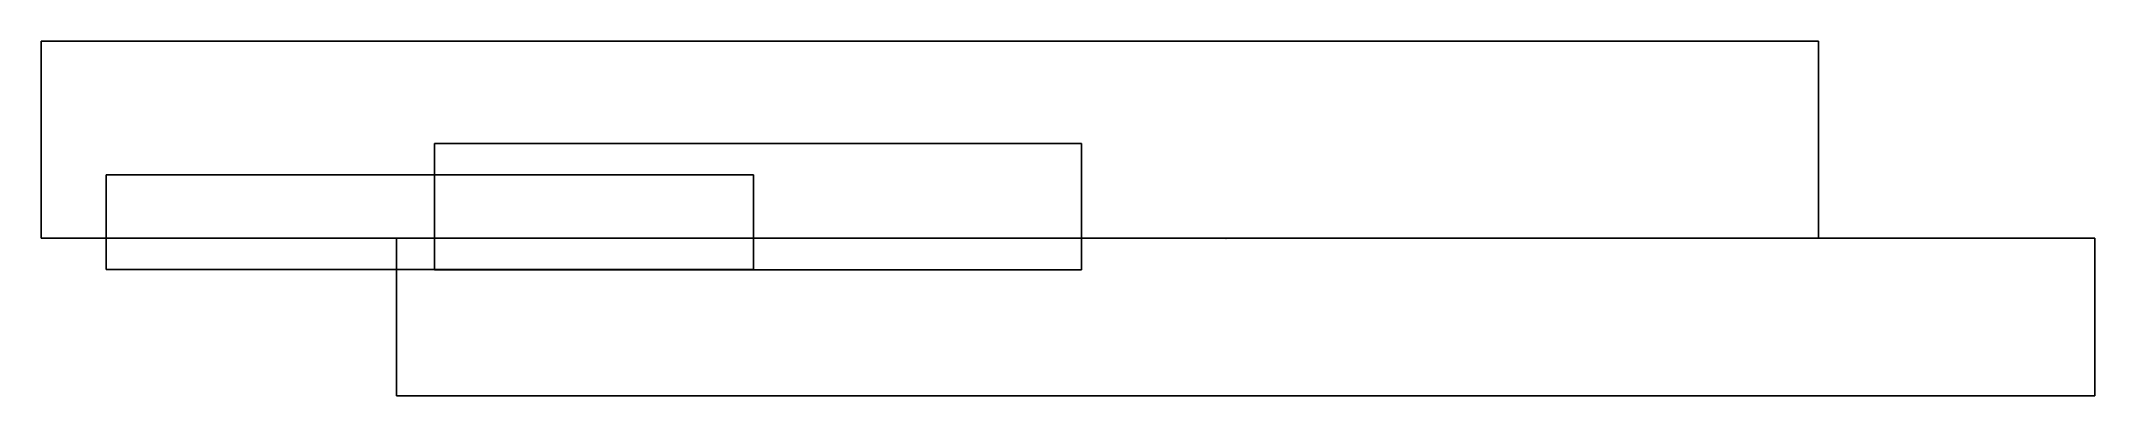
# Model space of a CAD drawing. Header units: centimetres. Extents: x -1.5 to 1.1, y -0.2 to 0.25.
import ezdxf

# ---------------------------------------------------------------- set-up
doc = ezdxf.new("R2010")
doc.units = ezdxf.units.CM
doc.header["$MEASUREMENT"] = 0
for name, color, linetype in [('Pixel.Cookie.Board.All.Holes v1_Sketch1', 7, 'Continuous'), ('Pixel.Cookie.Board.All.Holes v1_Sketch2', 7, 'Continuous'), ('Pixel.Cookie.Board.All.Holes v1_Sketch3', 7, 'Continuous'), ('Pixel.Cookie.Board.All.Holes v1_Sketch4', 7, 'Continuous')]:
    doc.layers.add(name, color=color, linetype=linetype)

msp = doc.modelspace()

# ---------------------------------------------------------------- linework, layer by layer
at = {"layer": 'Pixel.Cookie.Board.All.Holes v1_Sketch1'}
for p, q in [((-1.0021, 0.1199, 1.972), (-1.0021, -0.0401, 1.972)), ((-0.1827, 0.1199, 1.972), (-1.0021, 0.1199, 1.972)), ((-0.1827, -0.0401, 1.972), (-0.1827, 0.1199, 1.972)), ((-1.05, -0.2, 1.972), (-1.05, 0, 1.972)), ((-1.05, 0, 1.972), (1.1, 0, 1.972)), ((1.1, 0, 1.972), (1.1, -0.2, 1.972)), ((-1.0021, -0.0401, 1.972), (-0.1827, -0.0401, 1.972)), ((1.1, -0.2, 1.972), (-1.05, -0.2, 1.972))]:
    msp.add_line(p, q, dxfattribs=at)
msp.add_point((0, 0, 1.972), dxfattribs=at)
at = {"layer": 'Pixel.Cookie.Board.All.Holes v1_Sketch2'}
for p, q in [((-1.5, 0, 1.0624), (-1.5, 0.25, 1.0624)), ((-1.5, 0.25, 1.0624), (0.75, 0.25, 1.0624)), ((0.75, 0.25, 1.0624), (0.75, 0, 1.0624)), ((-1.4175, 0.0803, 1.0624), (-1.4175, -0.0396, 1.0624)), ((-0.5981, 0.0803, 1.0624), (-1.4175, 0.0803, 1.0624)), ((-0.5981, -0.0396, 1.0624), (-0.5981, 0.0803, 1.0624)), ((0.75, 0, 1.0624), (-1.5, 0, 1.0624)), ((-1.4175, -0.0396, 1.0624), (-0.5981, -0.0396, 1.0624))]:
    msp.add_line(p, q, dxfattribs=at)
msp.add_point((0, 0, 1.0624), dxfattribs=at)
at = {"layer": 'Pixel.Cookie.Board.All.Holes v1_Sketch3'}
for p, q in [((-1.4175, 0, 1.0624), (-0.5981, 0, 1.0624)), ((-1.4175, 0, -0.2627), (-1.4175, 0, 1.0624)), ((-0.8178, 0, 0.6464), (-0.8198, 0, 0.6323)), ((-0.8198, 0, 0.1323), (-0.8178, 0, 0.1182)), ((-0.8198, 0, 0.6323), (-0.8198, 0, 0.1323)), ((-0.8119, 0, 0.6593), (-0.8178, 0, 0.6464)), ((-0.8178, 0, 0.1182), (-0.8119, 0, 0.1053)), ((-0.8119, 0, 0.1053), (-0.8026, 0, 0.0945)), ((-0.8026, 0, 0.6701), (-0.8119, 0, 0.6593)), ((-0.7906, 0, 0.6778), (-0.8026, 0, 0.6701)), ((-0.8026, 0, 0.0945), (-0.7906, 0, 0.0868)), ((-0.7906, 0, 0.0868), (-0.7769, 0, 0.0828)), ((-0.7769, 0, 0.6818), (-0.7906, 0, 0.6778)), ((-0.7769, 0, 0.0828), (-0.7627, 0, 0.0828)), ((-0.7627, 0, 0.6818), (-0.7769, 0, 0.6818)), ((-0.749, 0, 0.6778), (-0.7627, 0, 0.6818)), ((-0.7627, 0, 0.0828), (-0.749, 0, 0.0868)), ((-0.749, 0, 0.0868), (-0.7371, 0, 0.0945)), ((-0.7371, 0, 0.6701), (-0.749, 0, 0.6778)), ((-0.7371, 0, 0.0945), (-0.7277, 0, 0.1053)), ((-0.7277, 0, 0.6593), (-0.7371, 0, 0.6701)), ((-0.7277, 0, 0.1053), (-0.7218, 0, 0.1182)), ((-0.7218, 0, 0.6464), (-0.7277, 0, 0.6593)), ((-0.7218, 0, 0.1182), (-0.7198, 0, 0.1323)), ((-0.7198, 0, 0.6323), (-0.7218, 0, 0.6464)), ((-0.7198, 0, 0.1323), (-0.7198, 0, 0.6323)), ((-0.6948, 0, 0.5122), (-0.6928, 0, 0.4981)), ((-0.6928, 0, 0.5263), (-0.6948, 0, 0.5122)), ((-0.6928, 0, 0.2665), (-0.6948, 0, 0.2524)), ((-0.6948, 0, 0.2524), (-0.6928, 0, 0.2383)), ((-0.6869, 0, 0.5392), (-0.6928, 0, 0.5263)), ((-0.6928, 0, 0.4981), (-0.6869, 0, 0.4852)), ((-0.6869, 0, 0.2794), (-0.6928, 0, 0.2665)), ((-0.6928, 0, 0.2383), (-0.6869, 0, 0.2254)), ((-0.6776, 0, 0.55), (-0.6869, 0, 0.5392)), ((-0.6869, 0, 0.4852), (-0.6776, 0, 0.4744)), ((-0.6869, 0, 0.2254), (-0.6776, 0, 0.2146)), ((-0.6776, 0, 0.2902), (-0.6869, 0, 0.2794)), ((-0.6656, 0, 0.5577), (-0.6776, 0, 0.55)), ((-0.6776, 0, 0.4744), (-0.6656, 0, 0.4667)), ((-0.6776, 0, 0.2146), (-0.6656, 0, 0.2069)), ((-0.6656, 0, 0.2979), (-0.6776, 0, 0.2902)), ((-0.6519, 0, 0.5617), (-0.6656, 0, 0.5577)), ((-0.6656, 0, 0.4667), (-0.6519, 0, 0.4627)), ((-0.6656, 0, 0.2069), (-0.6519, 0, 0.2029)), ((-0.6519, 0, 0.3019), (-0.6656, 0, 0.2979)), ((-0.6377, 0, 0.5617), (-0.6519, 0, 0.5617)), ((-0.6519, 0, 0.4627), (-0.6377, 0, 0.4627)), ((-0.6377, 0, 0.3019), (-0.6519, 0, 0.3019)), ((-0.6519, 0, 0.2029), (-0.6377, 0, 0.2029)), ((-0.624, 0, 0.5577), (-0.6377, 0, 0.5617)), ((-0.6377, 0, 0.4627), (-0.624, 0, 0.4667)), ((-0.6377, 0, 0.2029), (-0.624, 0, 0.2069)), ((-0.624, 0, 0.2979), (-0.6377, 0, 0.3019)), ((-0.6121, 0, 0.55), (-0.624, 0, 0.5577)), ((-0.624, 0, 0.4667), (-0.6121, 0, 0.4744)), ((-0.624, 0, 0.2069), (-0.6121, 0, 0.2146)), ((-0.6121, 0, 0.2902), (-0.624, 0, 0.2979)), ((-0.6198, 0, 0.6421), (-0.6178, 0, 0.628)), ((-0.6178, 0, 0.6562), (-0.6198, 0, 0.6421)), ((-0.6178, 0, 0.3964), (-0.6198, 0, 0.3823)), ((-0.6198, 0, 0.3823), (-0.6178, 0, 0.3682)), ((-0.6178, 0, 0.1366), (-0.6198, 0, 0.1225)), ((-0.6198, 0, 0.1225), (-0.6178, 0, 0.1084)), ((-0.6119, 0, 0.6691), (-0.6178, 0, 0.6562)), ((-0.6178, 0, 0.628), (-0.6119, 0, 0.6151)), ((-0.6119, 0, 0.4093), (-0.6178, 0, 0.3964)), ((-0.6178, 0, 0.3682), (-0.6119, 0, 0.3553)), ((-0.6178, 0, 0.1084), (-0.6119, 0, 0.0955)), ((-0.6119, 0, 0.1495), (-0.6178, 0, 0.1366)), ((-0.6121, 0, 0.4744), (-0.6027, 0, 0.4852)), ((-0.6027, 0, 0.5392), (-0.6121, 0, 0.55)), ((-0.6121, 0, 0.2146), (-0.6027, 0, 0.2254)), ((-0.6027, 0, 0.2794), (-0.6121, 0, 0.2902)), ((-0.6119, 0, 0.6151), (-0.6026, 0, 0.6043)), ((-0.6026, 0, 0.6799), (-0.6119, 0, 0.6691)), ((-0.6026, 0, 0.4201), (-0.6119, 0, 0.4093)), ((-0.6119, 0, 0.3553), (-0.6026, 0, 0.3445)), ((-0.6026, 0, 0.1603), (-0.6119, 0, 0.1495)), ((-0.6119, 0, 0.0955), (-0.6026, 0, 0.0847)), ((-0.5968, 0, 0.5263), (-0.6027, 0, 0.5392)), ((-0.6027, 0, 0.4852), (-0.5968, 0, 0.4981)), ((-0.5968, 0, 0.2665), (-0.6027, 0, 0.2794)), ((-0.6027, 0, 0.2254), (-0.5968, 0, 0.2383)), ((-0.5906, 0, 0.6876), (-0.6026, 0, 0.6799)), ((-0.6026, 0, 0.6043), (-0.5906, 0, 0.5966)), ((-0.6026, 0, 0.3445), (-0.5906, 0, 0.3368)), ((-0.5906, 0, 0.4278), (-0.6026, 0, 0.4201)), ((-0.6026, 0, 0.0847), (-0.5906, 0, 0.077)), ((-0.5906, 0, 0.168), (-0.6026, 0, 0.1603)), ((-0.5981, 0, 1.0624), (-0.5961, 0, 1.0359)), ((-0.5948, 0, 0.5122), (-0.5968, 0, 0.5263)), ((-0.5968, 0, 0.4981), (-0.5948, 0, 0.5122)), ((-0.5948, 0, 0.2524), (-0.5968, 0, 0.2665)), ((-0.5968, 0, 0.2383), (-0.5948, 0, 0.2524)), ((-0.5961, 0, 1.0359), (-0.5902, 0, 1.01)), ((-0.5906, 0, 0.5966), (-0.5769, 0, 0.5926)), ((-0.5769, 0, 0.6916), (-0.5906, 0, 0.6876)), ((-0.5769, 0, 0.4318), (-0.5906, 0, 0.4278)), ((-0.5906, 0, 0.3368), (-0.5769, 0, 0.3328)), ((-0.5769, 0, 0.172), (-0.5906, 0, 0.168)), ((-0.5906, 0, 0.077), (-0.5769, 0, 0.073)), ((-0.5902, 0, 1.01), (-0.5805, 0, 0.9852)), ((-0.5805, 0, 0.9852), (-0.5672, 0, 0.9622)), ((-0.5627, 0, 0.6916), (-0.5769, 0, 0.6916)), ((-0.5769, 0, 0.5926), (-0.5627, 0, 0.5926)), ((-0.5627, 0, 0.4318), (-0.5769, 0, 0.4318)), ((-0.5769, 0, 0.3328), (-0.5627, 0, 0.3328)), ((-0.5769, 0, 0.073), (-0.5627, 0, 0.073)), ((-0.5627, 0, 0.172), (-0.5769, 0, 0.172)), ((-0.5672, 0, 0.9622), (-0.5506, 0, 0.9414)), ((-0.549, 0, 0.6876), (-0.5627, 0, 0.6916)), ((-0.5627, 0, 0.5926), (-0.549, 0, 0.5966)), ((-0.5627, 0, 0.3328), (-0.549, 0, 0.3368)), ((-0.549, 0, 0.4278), (-0.5627, 0, 0.4318)), ((-0.5627, 0, 0.073), (-0.549, 0, 0.077)), ((-0.549, 0, 0.168), (-0.5627, 0, 0.172)), ((-0.5506, 0, 0.9414), (-0.5312, 0, 0.9234)), ((-0.5371, 0, 0.6799), (-0.549, 0, 0.6876)), ((-0.549, 0, 0.5966), (-0.5371, 0, 0.6043)), ((-0.549, 0, 0.3368), (-0.5371, 0, 0.3445)), ((-0.5371, 0, 0.4201), (-0.549, 0, 0.4278)), ((-0.549, 0, 0.077), (-0.5371, 0, 0.0847)), ((-0.5371, 0, 0.1603), (-0.549, 0, 0.168)), ((-0.5428, 0, 0.5263), (-0.5448, 0, 0.5122)), ((-0.5448, 0, 0.5122), (-0.5428, 0, 0.4981)), ((-0.5428, 0, 0.2665), (-0.5448, 0, 0.2524)), ((-0.5448, 0, 0.2524), (-0.5428, 0, 0.2383)), ((-0.5369, 0, 0.5392), (-0.5428, 0, 0.5263)), ((-0.5428, 0, 0.4981), (-0.5369, 0, 0.4852)), ((-0.5428, 0, 0.2383), (-0.5369, 0, 0.2254)), ((-0.5369, 0, 0.2794), (-0.5428, 0, 0.2665)), ((-0.5371, 0, 0.6043), (-0.5277, 0, 0.6151)), ((-0.5277, 0, 0.6691), (-0.5371, 0, 0.6799)), ((-0.5371, 0, 0.3445), (-0.5277, 0, 0.3553)), ((-0.5371, 0, 0.0847), (-0.5277, 0, 0.0955)), ((-0.5277, 0, 0.4093), (-0.5371, 0, 0.4201)), ((-0.5277, 0, 0.1495), (-0.5371, 0, 0.1603)), ((-0.5276, 0, 0.55), (-0.5369, 0, 0.5392)), ((-0.5369, 0, 0.4852), (-0.5276, 0, 0.4744)), ((-0.5369, 0, 0.2254), (-0.5276, 0, 0.2146)), ((-0.5276, 0, 0.2902), (-0.5369, 0, 0.2794)), ((-0.5312, 0, 0.9234), (-0.5092, 0, 0.9084)), ((-0.5277, 0, 0.6151), (-0.5218, 0, 0.628)), ((-0.5218, 0, 0.6562), (-0.5277, 0, 0.6691)), ((-0.5277, 0, 0.3553), (-0.5218, 0, 0.3682)), ((-0.5218, 0, 0.3964), (-0.5277, 0, 0.4093)), ((-0.5277, 0, 0.0955), (-0.5218, 0, 0.1084)), ((-0.5218, 0, 0.1366), (-0.5277, 0, 0.1495)), ((-0.5276, 0, 0.4744), (-0.5156, 0, 0.4667)), ((-0.5156, 0, 0.5577), (-0.5276, 0, 0.55)), ((-0.5276, 0, 0.2146), (-0.5156, 0, 0.2069)), ((-0.5156, 0, 0.2979), (-0.5276, 0, 0.2902)), ((-0.5218, 0, 0.628), (-0.5198, 0, 0.6421)), ((-0.5198, 0, 0.6421), (-0.5218, 0, 0.6562)), ((-0.5218, 0, 0.3682), (-0.5198, 0, 0.3823)), ((-0.5198, 0, 0.3823), (-0.5218, 0, 0.3964)), ((-0.5218, 0, 0.1084), (-0.5198, 0, 0.1225)), ((-0.5198, 0, 0.1225), (-0.5218, 0, 0.1366)), ((-0.5019, 0, 0.5617), (-0.5156, 0, 0.5577)), ((-0.5156, 0, 0.4667), (-0.5019, 0, 0.4627)), ((-0.5019, 0, 0.3019), (-0.5156, 0, 0.2979)), ((-0.5156, 0, 0.2069), (-0.5019, 0, 0.2029)), ((-0.5092, 0, 0.9084), (-0.4853, 0, 0.8969)), ((-0.4877, 0, 0.5617), (-0.5019, 0, 0.5617)), ((-0.5019, 0, 0.4627), (-0.4877, 0, 0.4627)), ((-0.5019, 0, 0.2029), (-0.4877, 0, 0.2029)), ((-0.4877, 0, 0.3019), (-0.5019, 0, 0.3019)), ((-0.474, 0, 0.5577), (-0.4877, 0, 0.5617)), ((-0.4877, 0, 0.4627), (-0.474, 0, 0.4667)), ((-0.4877, 0, 0.2029), (-0.474, 0, 0.2069)), ((-0.474, 0, 0.2979), (-0.4877, 0, 0.3019)), ((-0.4853, 0, 0.8969), (-0.4599, 0, 0.889)), ((-0.474, 0, 0.4667), (-0.4621, 0, 0.4744)), ((-0.4621, 0, 0.55), (-0.474, 0, 0.5577)), ((-0.474, 0, 0.2069), (-0.4621, 0, 0.2146)), ((-0.4621, 0, 0.2902), (-0.474, 0, 0.2979)), ((-0.4698, 0, 0.6421), (-0.4678, 0, 0.628)), ((-0.4678, 0, 0.6562), (-0.4698, 0, 0.6421)), ((-0.4678, 0, 0.3964), (-0.4698, 0, 0.3823)), ((-0.4698, 0, 0.3823), (-0.4678, 0, 0.3682)), ((-0.4698, 0, 0.1225), (-0.4678, 0, 0.1084)), ((-0.4678, 0, 0.1366), (-0.4698, 0, 0.1225)), ((-0.4678, 0, 0.628), (-0.4619, 0, 0.6151)), ((-0.4619, 0, 0.6691), (-0.4678, 0, 0.6562)), ((-0.4678, 0, 0.3682), (-0.4619, 0, 0.3553)), ((-0.4619, 0, 0.4093), (-0.4678, 0, 0.3964)), ((-0.4678, 0, 0.1084), (-0.4619, 0, 0.0955)), ((-0.4619, 0, 0.1495), (-0.4678, 0, 0.1366)), ((-0.4527, 0, 0.5392), (-0.4621, 0, 0.55)), ((-0.4621, 0, 0.4744), (-0.4527, 0, 0.4852)), ((-0.4621, 0, 0.2146), (-0.4527, 0, 0.2254)), ((-0.4527, 0, 0.2794), (-0.4621, 0, 0.2902)), ((-0.4526, 0, 0.6799), (-0.4619, 0, 0.6691)), ((-0.4619, 0, 0.6151), (-0.4526, 0, 0.6043)), ((-0.4619, 0, 0.3553), (-0.4526, 0, 0.3445)), ((-0.4526, 0, 0.4201), (-0.4619, 0, 0.4093)), ((-0.4526, 0, 0.1603), (-0.4619, 0, 0.1495)), ((-0.4619, 0, 0.0955), (-0.4526, 0, 0.0847)), ((-0.4599, 0, 0.889), (-0.4336, 0, 0.8851)), ((-0.4527, 0, 0.4852), (-0.4468, 0, 0.4981)), ((-0.4468, 0, 0.5263), (-0.4527, 0, 0.5392)), ((-0.4468, 0, 0.2665), (-0.4527, 0, 0.2794)), ((-0.4527, 0, 0.2254), (-0.4468, 0, 0.2383)), ((-0.4406, 0, 0.6876), (-0.4526, 0, 0.6799)), ((-0.4526, 0, 0.6043), (-0.4406, 0, 0.5966)), ((-0.4406, 0, 0.4278), (-0.4526, 0, 0.4201)), ((-0.4526, 0, 0.3445), (-0.4406, 0, 0.3368)), ((-0.4526, 0, 0.0847), (-0.4406, 0, 0.077)), ((-0.4406, 0, 0.168), (-0.4526, 0, 0.1603)), ((-0.4448, 0, 0.5122), (-0.4468, 0, 0.5263)), ((-0.4468, 0, 0.4981), (-0.4448, 0, 0.5122)), ((-0.4468, 0, 0.2383), (-0.4448, 0, 0.2524)), ((-0.4448, 0, 0.2524), (-0.4468, 0, 0.2665)), ((-0.4269, 0, 0.6916), (-0.4406, 0, 0.6876)), ((-0.4406, 0, 0.5966), (-0.4269, 0, 0.5926)), ((-0.4269, 0, 0.4318), (-0.4406, 0, 0.4278)), ((-0.4406, 0, 0.3368), (-0.4269, 0, 0.3328)), ((-0.4269, 0, 0.172), (-0.4406, 0, 0.168)), ((-0.4406, 0, 0.077), (-0.4269, 0, 0.073)), ((-0.4336, 0, 0.8851), (-0.407, 0, 0.8851)), ((-0.4127, 0, 0.6916), (-0.4269, 0, 0.6916)), ((-0.4269, 0, 0.5926), (-0.4127, 0, 0.5926)), ((-0.4127, 0, 0.4318), (-0.4269, 0, 0.4318)), ((-0.4269, 0, 0.3328), (-0.4127, 0, 0.3328)), ((-0.4269, 0, 0.073), (-0.4127, 0, 0.073)), ((-0.4127, 0, 0.172), (-0.4269, 0, 0.172)), ((-0.399, 0, 0.6876), (-0.4127, 0, 0.6916)), ((-0.4127, 0, 0.5926), (-0.399, 0, 0.5966)), ((-0.4127, 0, 0.3328), (-0.399, 0, 0.3368)), ((-0.399, 0, 0.4278), (-0.4127, 0, 0.4318)), ((-0.4127, 0, 0.073), (-0.399, 0, 0.077)), ((-0.399, 0, 0.168), (-0.4127, 0, 0.172)), ((-0.407, 0, 0.8851), (-0.3807, 0, 0.889)), ((-0.3871, 0, 0.6799), (-0.399, 0, 0.6876)), ((-0.399, 0, 0.5966), (-0.3871, 0, 0.6043)), ((-0.399, 0, 0.3368), (-0.3871, 0, 0.3445)), ((-0.3871, 0, 0.4201), (-0.399, 0, 0.4278)), ((-0.399, 0, 0.077), (-0.3871, 0, 0.0847)), ((-0.3871, 0, 0.1603), (-0.399, 0, 0.168)), ((-0.3928, 0, 0.5263), (-0.3948, 0, 0.5122)), ((-0.3948, 0, 0.5122), (-0.3928, 0, 0.4981)), ((-0.3928, 0, 0.2665), (-0.3948, 0, 0.2524)), ((-0.3948, 0, 0.2524), (-0.3928, 0, 0.2383)), ((-0.3869, 0, 0.5392), (-0.3928, 0, 0.5263)), ((-0.3928, 0, 0.4981), (-0.3869, 0, 0.4852)), ((-0.3869, 0, 0.2794), (-0.3928, 0, 0.2665)), ((-0.3928, 0, 0.2383), (-0.3869, 0, 0.2254)), ((-0.3777, 0, 0.6691), (-0.3871, 0, 0.6799)), ((-0.3871, 0, 0.6043), (-0.3777, 0, 0.6151)), ((-0.3871, 0, 0.3445), (-0.3777, 0, 0.3553)), ((-0.3777, 0, 0.4093), (-0.3871, 0, 0.4201)), ((-0.3777, 0, 0.1495), (-0.3871, 0, 0.1603)), ((-0.3871, 0, 0.0847), (-0.3777, 0, 0.0955)), ((-0.3776, 0, 0.55), (-0.3869, 0, 0.5392)), ((-0.3869, 0, 0.4852), (-0.3776, 0, 0.4744)), ((-0.3776, 0, 0.2902), (-0.3869, 0, 0.2794)), ((-0.3869, 0, 0.2254), (-0.3776, 0, 0.2146)), ((-0.3807, 0, 0.889), (-0.3554, 0, 0.8969)), ((-0.3777, 0, 0.6151), (-0.3718, 0, 0.628)), ((-0.3718, 0, 0.6562), (-0.3777, 0, 0.6691)), ((-0.3777, 0, 0.3553), (-0.3718, 0, 0.3682)), ((-0.3718, 0, 0.3964), (-0.3777, 0, 0.4093)), ((-0.3777, 0, 0.0955), (-0.3718, 0, 0.1084)), ((-0.3718, 0, 0.1366), (-0.3777, 0, 0.1495)), ((-0.3656, 0, 0.5577), (-0.3776, 0, 0.55)), ((-0.3776, 0, 0.4744), (-0.3656, 0, 0.4667)), ((-0.3776, 0, 0.2146), (-0.3656, 0, 0.2069)), ((-0.3656, 0, 0.2979), (-0.3776, 0, 0.2902)), ((-0.3698, 0, 0.6421), (-0.3718, 0, 0.6562)), ((-0.3718, 0, 0.628), (-0.3698, 0, 0.6421)), ((-0.3698, 0, 0.3823), (-0.3718, 0, 0.3964)), ((-0.3718, 0, 0.3682), (-0.3698, 0, 0.3823)), ((-0.3718, 0, 0.1084), (-0.3698, 0, 0.1225)), ((-0.3698, 0, 0.1225), (-0.3718, 0, 0.1366)), ((-0.3519, 0, 0.5617), (-0.3656, 0, 0.5577)), ((-0.3656, 0, 0.4667), (-0.3519, 0, 0.4627)), ((-0.3519, 0, 0.3019), (-0.3656, 0, 0.2979)), ((-0.3656, 0, 0.2069), (-0.3519, 0, 0.2029)), ((-0.3554, 0, 0.8969), (-0.3314, 0, 0.9084)), ((-0.3377, 0, 0.5617), (-0.3519, 0, 0.5617)), ((-0.3519, 0, 0.4627), (-0.3377, 0, 0.4627)), ((-0.3377, 0, 0.3019), (-0.3519, 0, 0.3019)), ((-0.3519, 0, 0.2029), (-0.3377, 0, 0.2029)), ((-0.324, 0, 0.5577), (-0.3377, 0, 0.5617)), ((-0.3377, 0, 0.4627), (-0.324, 0, 0.4667)), ((-0.324, 0, 0.2979), (-0.3377, 0, 0.3019)), ((-0.3377, 0, 0.2029), (-0.324, 0, 0.2069)), ((-0.3314, 0, 0.9084), (-0.3095, 0, 0.9234)), ((-0.3121, 0, 0.55), (-0.324, 0, 0.5577)), ((-0.324, 0, 0.4667), (-0.3121, 0, 0.4744)), ((-0.3121, 0, 0.2902), (-0.324, 0, 0.2979)), ((-0.324, 0, 0.2069), (-0.3121, 0, 0.2146)), ((-0.3178, 0, 0.6562), (-0.3198, 0, 0.6421)), ((-0.3198, 0, 0.6421), (-0.3178, 0, 0.628)), ((-0.3198, 0, 0.3823), (-0.3178, 0, 0.3682)), ((-0.3178, 0, 0.3964), (-0.3198, 0, 0.3823)), ((-0.3198, 0, 0.1225), (-0.3178, 0, 0.1084)), ((-0.3178, 0, 0.1366), (-0.3198, 0, 0.1225)), ((-0.3119, 0, 0.6691), (-0.3178, 0, 0.6562)), ((-0.3178, 0, 0.628), (-0.3119, 0, 0.6151)), ((-0.3178, 0, 0.3682), (-0.3119, 0, 0.3553)), ((-0.3119, 0, 0.4093), (-0.3178, 0, 0.3964)), ((-0.3178, 0, 0.1084), (-0.3119, 0, 0.0955)), ((-0.3119, 0, 0.1495), (-0.3178, 0, 0.1366)), ((-0.3027, 0, 0.5392), (-0.3121, 0, 0.55)), ((-0.3121, 0, 0.4744), (-0.3027, 0, 0.4852)), ((-0.3121, 0, 0.2146), (-0.3027, 0, 0.2254)), ((-0.3027, 0, 0.2794), (-0.3121, 0, 0.2902)), ((-0.3026, 0, 0.6799), (-0.3119, 0, 0.6691)), ((-0.3119, 0, 0.6151), (-0.3026, 0, 0.6043)), ((-0.3026, 0, 0.4201), (-0.3119, 0, 0.4093)), ((-0.3119, 0, 0.3553), (-0.3026, 0, 0.3445)), ((-0.3026, 0, 0.1603), (-0.3119, 0, 0.1495)), ((-0.3119, 0, 0.0955), (-0.3026, 0, 0.0847)), ((-0.3095, 0, 0.9234), (-0.29, 0, 0.9414)), ((-0.3027, 0, 0.4852), (-0.2968, 0, 0.4981)), ((-0.2968, 0, 0.5263), (-0.3027, 0, 0.5392)), ((-0.3027, 0, 0.2254), (-0.2968, 0, 0.2383)), ((-0.2968, 0, 0.2665), (-0.3027, 0, 0.2794)), ((-0.2906, 0, 0.6876), (-0.3026, 0, 0.6799)), ((-0.3026, 0, 0.6043), (-0.2906, 0, 0.5966)), ((-0.2906, 0, 0.4278), (-0.3026, 0, 0.4201)), ((-0.3026, 0, 0.3445), (-0.2906, 0, 0.3368)), ((-0.3026, 0, 0.0847), (-0.2906, 0, 0.077)), ((-0.2906, 0, 0.168), (-0.3026, 0, 0.1603)), ((-0.2948, 0, 0.5122), (-0.2968, 0, 0.5263)), ((-0.2968, 0, 0.4981), (-0.2948, 0, 0.5122)), ((-0.2968, 0, 0.2383), (-0.2948, 0, 0.2524)), ((-0.2948, 0, 0.2524), (-0.2968, 0, 0.2665)), ((-0.2769, 0, 0.6916), (-0.2906, 0, 0.6876)), ((-0.2906, 0, 0.5966), (-0.2769, 0, 0.5926)), ((-0.2769, 0, 0.4318), (-0.2906, 0, 0.4278)), ((-0.2906, 0, 0.3368), (-0.2769, 0, 0.3328)), ((-0.2769, 0, 0.172), (-0.2906, 0, 0.168)), ((-0.2906, 0, 0.077), (-0.2769, 0, 0.073)), ((-0.29, 0, 0.9414), (-0.2734, 0, 0.9622)), ((-0.2627, 0, 0.6916), (-0.2769, 0, 0.6916)), ((-0.2769, 0, 0.5926), (-0.2627, 0, 0.5926)), ((-0.2769, 0, 0.3328), (-0.2627, 0, 0.3328)), ((-0.2627, 0, 0.4318), (-0.2769, 0, 0.4318)), ((-0.2769, 0, 0.073), (-0.2627, 0, 0.073)), ((-0.2627, 0, 0.172), (-0.2769, 0, 0.172)), ((-0.2734, 0, 0.9622), (-0.2601, 0, 0.9852)), ((-0.249, 0, 0.6876), (-0.2627, 0, 0.6916)), ((-0.2627, 0, 0.5926), (-0.249, 0, 0.5966)), ((-0.249, 0, 0.4278), (-0.2627, 0, 0.4318)), ((-0.2627, 0, 0.3328), (-0.249, 0, 0.3368)), ((-0.2627, 0, 0.073), (-0.249, 0, 0.077)), ((-0.249, 0, 0.168), (-0.2627, 0, 0.172)), ((-0.2601, 0, 0.9852), (-0.2504, 0, 1.01)), ((-0.2504, 0, 1.01), (-0.2445, 0, 1.0359)), ((-0.2371, 0, 0.6799), (-0.249, 0, 0.6876)), ((-0.249, 0, 0.5966), (-0.2371, 0, 0.6043)), ((-0.249, 0, 0.3368), (-0.2371, 0, 0.3445)), ((-0.2371, 0, 0.4201), (-0.249, 0, 0.4278)), ((-0.249, 0, 0.077), (-0.2371, 0, 0.0847)), ((-0.2371, 0, 0.1603), (-0.249, 0, 0.168)), ((-0.2448, 0, 0.5122), (-0.2428, 0, 0.4981)), ((-0.2428, 0, 0.5263), (-0.2448, 0, 0.5122)), ((-0.2428, 0, 0.2665), (-0.2448, 0, 0.2524)), ((-0.2448, 0, 0.2524), (-0.2428, 0, 0.2383)), ((-0.2445, 0, 1.0359), (-0.2425, 0, 1.0624)), ((-0.2428, 0, 0.4981), (-0.2369, 0, 0.4852)), ((-0.2369, 0, 0.5392), (-0.2428, 0, 0.5263)), ((-0.2369, 0, 0.2794), (-0.2428, 0, 0.2665)), ((-0.2428, 0, 0.2383), (-0.2369, 0, 0.2254)), ((-0.2425, 0, 1.0624), (0.5865, 0, 1.0624)), ((-0.2371, 0, 0.6043), (-0.2277, 0, 0.6151)), ((-0.2277, 0, 0.6691), (-0.2371, 0, 0.6799)), ((-0.2371, 0, 0.3445), (-0.2277, 0, 0.3553)), ((-0.2277, 0, 0.4093), (-0.2371, 0, 0.4201)), ((-0.2371, 0, 0.0847), (-0.2277, 0, 0.0955)), ((-0.2277, 0, 0.1495), (-0.2371, 0, 0.1603)), ((-0.2276, 0, 0.55), (-0.2369, 0, 0.5392)), ((-0.2369, 0, 0.4852), (-0.2276, 0, 0.4744)), ((-0.2369, 0, 0.2254), (-0.2276, 0, 0.2146)), ((-0.2276, 0, 0.2902), (-0.2369, 0, 0.2794)), ((-0.2218, 0, 0.6562), (-0.2277, 0, 0.6691)), ((-0.2277, 0, 0.6151), (-0.2218, 0, 0.628)), ((-0.2277, 0, 0.3553), (-0.2218, 0, 0.3682)), ((-0.2218, 0, 0.3964), (-0.2277, 0, 0.4093)), ((-0.2277, 0, 0.0955), (-0.2218, 0, 0.1084)), ((-0.2218, 0, 0.1366), (-0.2277, 0, 0.1495)), ((-0.2276, 0, 0.4744), (-0.2156, 0, 0.4667)), ((-0.2156, 0, 0.5577), (-0.2276, 0, 0.55)), ((-0.2276, 0, 0.2146), (-0.2156, 0, 0.2069)), ((-0.2156, 0, 0.2979), (-0.2276, 0, 0.2902)), ((-0.2198, 0, 0.6421), (-0.2218, 0, 0.6562)), ((-0.2218, 0, 0.628), (-0.2198, 0, 0.6421)), ((-0.2218, 0, 0.3682), (-0.2198, 0, 0.3823)), ((-0.2198, 0, 0.3823), (-0.2218, 0, 0.3964)), ((-0.2198, 0, 0.1225), (-0.2218, 0, 0.1366)), ((-0.2218, 0, 0.1084), (-0.2198, 0, 0.1225)), ((-0.2156, 0, 0.4667), (-0.2019, 0, 0.4627)), ((-0.2019, 0, 0.5617), (-0.2156, 0, 0.5577)), ((-0.2019, 0, 0.3019), (-0.2156, 0, 0.2979)), ((-0.2156, 0, 0.2069), (-0.2019, 0, 0.2029)), ((-0.2019, 0, 0.4627), (-0.1877, 0, 0.4627)), ((-0.1877, 0, 0.5617), (-0.2019, 0, 0.5617)), ((-0.1877, 0, 0.3019), (-0.2019, 0, 0.3019)), ((-0.2019, 0, 0.2029), (-0.1877, 0, 0.2029)), ((-0.174, 0, 0.5577), (-0.1877, 0, 0.5617)), ((-0.1877, 0, 0.4627), (-0.174, 0, 0.4667)), ((-0.174, 0, 0.2979), (-0.1877, 0, 0.3019)), ((-0.1877, 0, 0.2029), (-0.174, 0, 0.2069)), ((-0.174, 0, 0.4667), (-0.1621, 0, 0.4744)), ((-0.1621, 0, 0.55), (-0.174, 0, 0.5577)), ((-0.1621, 0, 0.2902), (-0.174, 0, 0.2979)), ((-0.174, 0, 0.2069), (-0.1621, 0, 0.2146)), ((-0.1527, 0, 0.5392), (-0.1621, 0, 0.55)), ((-0.1621, 0, 0.4744), (-0.1527, 0, 0.4852)), ((-0.1527, 0, 0.2794), (-0.1621, 0, 0.2902)), ((-0.1621, 0, 0.2146), (-0.1527, 0, 0.2254)), ((-0.1527, 0, 0.4852), (-0.1468, 0, 0.4981)), ((-0.1468, 0, 0.5263), (-0.1527, 0, 0.5392)), ((-0.1527, 0, 0.2254), (-0.1468, 0, 0.2383)), ((-0.1468, 0, 0.2665), (-0.1527, 0, 0.2794)), ((-0.1468, 0, 0.4981), (-0.1448, 0, 0.5122)), ((-0.1448, 0, 0.5122), (-0.1468, 0, 0.5263)), ((-0.1468, 0, 0.2383), (-0.1448, 0, 0.2524)), ((-0.1448, 0, 0.2524), (-0.1468, 0, 0.2665)), ((0.5865, 0, 1.0624), (0.5852, 0, -0.2627)), ((-1.4175, 0, -1.1601), (-1.4175, 0, -0.6327)), ((-1.3899, 0, -0.2647), (-1.4175, 0, -0.2627)), ((-1.4157, 0, -1.1719), (-1.4175, 0, -1.1601)), ((-1.4175, 0, -0.6327), (-1.3899, 0, -0.6306)), ((-1.4102, 0, -1.1825), (-1.4157, 0, -1.1719)), ((-1.4018, 0, -1.191), (-1.4102, 0, -1.1825)), ((-1.3912, 0, -1.1964), (-1.4018, 0, -1.191)), ((-1.3794, 0, -1.1982), (-1.3912, 0, -1.1964)), ((-1.3899, 0, -0.6306), (-1.363, 0, -0.6245)), ((-1.363, 0, -0.2709), (-1.3899, 0, -0.2647)), ((-1.0921, 0, -1.1982), (-1.3794, 0, -1.1982)), ((-1.3372, 0, -0.281), (-1.363, 0, -0.2709)), ((-1.363, 0, -0.6245), (-1.3372, 0, -0.6144)), ((-1.3133, 0, -0.2948), (-1.3372, 0, -0.281)), ((-1.3372, 0, -0.6144), (-1.3133, 0, -0.6006)), ((-1.2917, 0, -0.3121), (-1.3133, 0, -0.2948)), ((-1.3133, 0, -0.6006), (-1.2917, 0, -0.5833)), ((-1.2917, 0, -0.5833), (-1.2729, 0, -0.5631)), ((-1.2729, 0, -0.3323), (-1.2917, 0, -0.3121)), ((-1.2573, 0, -0.3552), (-1.2729, 0, -0.3323)), ((-1.2729, 0, -0.5631), (-1.2573, 0, -0.5402)), ((-1.2573, 0, -0.5402), (-1.2453, 0, -0.5153)), ((-1.2453, 0, -0.3801), (-1.2573, 0, -0.3552)), ((-1.2453, 0, -0.5153), (-1.2371, 0, -0.4889)), ((-1.2371, 0, -0.4065), (-1.2453, 0, -0.3801)), ((-1.233, 0, -0.4339), (-1.2371, 0, -0.4065)), ((-1.2371, 0, -0.4889), (-1.233, 0, -0.4615)), ((-1.233, 0, -0.4615), (-1.233, 0, -0.4339)), ((-1.0804, 0, -1.1964), (-1.0921, 0, -1.1982)), ((-1.0697, 0, -1.191), (-1.0804, 0, -1.1964)), ((-1.0613, 0, -1.1825), (-1.0697, 0, -1.191)), ((-1.0559, 0, -1.1719), (-1.0613, 0, -1.1825)), ((-1.054, 0, -1.1601), (-1.0559, 0, -1.1719)), ((-1.054, 0, -0.9186), (-1.054, 0, -1.1601)), ((-1.052, 0, -0.9017), (-1.054, 0, -0.9186)), ((-1.0461, 0, -0.8857), (-1.052, 0, -0.9017)), ((-1.0366, 0, -0.8715), (-1.0461, 0, -0.8857)), ((-1.0241, 0, -0.86), (-1.0366, 0, -0.8715)), ((-1.0092, 0, -0.8517), (-1.0241, 0, -0.86)), ((-0.9928, 0, -0.8471), (-1.0092, 0, -0.8517)), ((-0.9758, 0, -0.8464), (-0.9928, 0, -0.8471)), ((-0.9591, 0, -0.8498), (-0.9758, 0, -0.8464)), ((-0.9436, 0, -0.857), (-0.9591, 0, -0.8498)), ((-0.9303, 0, -0.8676), (-0.9436, 0, -0.857)), ((-0.9198, 0, -0.881), (-0.9303, 0, -0.8676)), ((-0.9127, 0, -0.8965), (-0.9198, 0, -0.881)), ((-0.9095, 0, -0.9133), (-0.9127, 0, -0.8965)), ((-0.9095, 0, -1.1601), (-0.9095, 0, -0.9133)), ((-0.9077, 0, -1.1719), (-0.9095, 0, -1.1601)), ((-0.9022, 0, -1.1825), (-0.9077, 0, -1.1719)), ((-0.8938, 0, -1.191), (-0.9022, 0, -1.1825)), ((-0.8832, 0, -1.1964), (-0.8938, 0, -1.191)), ((-0.8714, 0, -1.1982), (-0.8832, 0, -1.1964)), ((-0.6047, 0, -1.1982), (-0.8714, 0, -1.1982)), ((0.4875, 0, -1.1982), (-0.6047, 0, -1.1982)), ((0.4007, 0, -0.4615), (0.4048, 0, -0.4889)), ((0.4007, 0, -0.4339), (0.4007, 0, -0.4615)), ((0.4048, 0, -0.4065), (0.4007, 0, -0.4339)), ((0.4048, 0, -0.4889), (0.413, 0, -0.5153)), ((0.413, 0, -0.3801), (0.4048, 0, -0.4065)), ((0.425, 0, -0.3552), (0.413, 0, -0.3801)), ((0.413, 0, -0.5153), (0.425, 0, -0.5402)), ((0.4405, 0, -0.3324), (0.425, 0, -0.3552)), ((0.425, 0, -0.5402), (0.4405, 0, -0.5631)), ((0.4594, 0, -0.3121), (0.4405, 0, -0.3324)), ((0.4405, 0, -0.5631), (0.4594, 0, -0.5833)), ((0.481, 0, -0.2949), (0.4594, 0, -0.3121)), ((0.4594, 0, -0.5833), (0.481, 0, -0.6006)), ((0.5049, 0, -0.281), (0.481, 0, -0.2949)), ((0.481, 0, -0.6006), (0.5049, 0, -0.6144)), ((0.5484, 0, -1.1982), (0.4875, 0, -1.1982)), ((0.5307, 0, -0.2709), (0.5049, 0, -0.281)), ((0.5049, 0, -0.6144), (0.5307, 0, -0.6245)), ((0.5576, 0, -0.2648), (0.5307, 0, -0.2709)), ((0.5307, 0, -0.6245), (0.5576, 0, -0.6307)), ((0.5602, 0, -1.1964), (0.5484, 0, -1.1982)), ((0.5852, 0, -0.2627), (0.5576, 0, -0.2648)), ((0.5576, 0, -0.6307), (0.5865, 0, -0.6327)), ((0.5708, 0, -1.191), (0.5602, 0, -1.1964)), ((0.5793, 0, -1.1825), (0.5708, 0, -1.191)), ((0.5847, 0, -1.1719), (0.5793, 0, -1.1825)), ((0.5865, 0, -1.1601), (0.5847, 0, -1.1719)), ((0.5865, 0, -0.6327), (0.5865, 0, -1.1271)), ((0.5865, 0, -1.1271), (0.5865, 0, -1.1601))]:
    msp.add_line(p, q, dxfattribs=at)
msp.add_point((0, 0), dxfattribs=at)
at = {"layer": 'Pixel.Cookie.Board.All.Holes v1_Sketch4'}
for p, q in [((-1.4175, 0, 1.0624), (-0.5981, 0, 1.0624)), ((-1.4175, 0, -0.2627), (-1.4175, 0, 1.0624)), ((-0.6928, 0, 0.5263), (-0.6948, 0, 0.5122)), ((-0.6948, 0, 0.5122), (-0.6928, 0, 0.4981)), ((-0.6948, 0, 0.2524), (-0.6928, 0, 0.2383)), ((-0.6928, 0, 0.2665), (-0.6948, 0, 0.2524)), ((-0.6869, 0, 0.5392), (-0.6928, 0, 0.5263)), ((-0.6928, 0, 0.4981), (-0.6869, 0, 0.4852)), ((-0.6928, 0, 0.2383), (-0.6869, 0, 0.2254)), ((-0.6869, 0, 0.2794), (-0.6928, 0, 0.2665)), ((-0.6776, 0, 0.55), (-0.6869, 0, 0.5392)), ((-0.6869, 0, 0.4852), (-0.6776, 0, 0.4744)), ((-0.6776, 0, 0.2902), (-0.6869, 0, 0.2794)), ((-0.6869, 0, 0.2254), (-0.6776, 0, 0.2146)), ((-0.6656, 0, 0.5577), (-0.6776, 0, 0.55)), ((-0.6776, 0, 0.4744), (-0.6656, 0, 0.4667)), ((-0.6656, 0, 0.2979), (-0.6776, 0, 0.2902)), ((-0.6776, 0, 0.2146), (-0.6656, 0, 0.2069)), ((-0.6519, 0, 0.5617), (-0.6656, 0, 0.5577)), ((-0.6656, 0, 0.4667), (-0.6519, 0, 0.4627)), ((-0.6519, 0, 0.3019), (-0.6656, 0, 0.2979)), ((-0.6656, 0, 0.2069), (-0.6519, 0, 0.2029)), ((-0.6377, 0, 0.5617), (-0.6519, 0, 0.5617)), ((-0.6519, 0, 0.4627), (-0.6377, 0, 0.4627)), ((-0.6377, 0, 0.3019), (-0.6519, 0, 0.3019)), ((-0.6519, 0, 0.2029), (-0.6377, 0, 0.2029)), ((-0.624, 0, 0.5577), (-0.6377, 0, 0.5617)), ((-0.6377, 0, 0.4627), (-0.624, 0, 0.4667)), ((-0.624, 0, 0.2979), (-0.6377, 0, 0.3019)), ((-0.6377, 0, 0.2029), (-0.624, 0, 0.2069)), ((-0.6121, 0, 0.55), (-0.624, 0, 0.5577)), ((-0.624, 0, 0.4667), (-0.6121, 0, 0.4744)), ((-0.6121, 0, 0.2902), (-0.624, 0, 0.2979)), ((-0.624, 0, 0.2069), (-0.6121, 0, 0.2146)), ((-0.6178, 0, 0.6562), (-0.6198, 0, 0.6421)), ((-0.6198, 0, 0.6421), (-0.6178, 0, 0.628)), ((-0.6198, 0, 0.3823), (-0.6178, 0, 0.3682)), ((-0.6178, 0, 0.3964), (-0.6198, 0, 0.3823)), ((-0.6178, 0, 0.1366), (-0.6198, 0, 0.1225)), ((-0.6198, 0, 0.1225), (-0.6178, 0, 0.1084)), ((-0.6178, 0, 0.628), (-0.6119, 0, 0.6151)), ((-0.6119, 0, 0.6691), (-0.6178, 0, 0.6562)), ((-0.6178, 0, 0.3682), (-0.6119, 0, 0.3553)), ((-0.6119, 0, 0.4093), (-0.6178, 0, 0.3964)), ((-0.6119, 0, 0.1495), (-0.6178, 0, 0.1366)), ((-0.6178, 0, 0.1084), (-0.6119, 0, 0.0955)), ((-0.6027, 0, 0.5392), (-0.6121, 0, 0.55)), ((-0.6121, 0, 0.4744), (-0.6027, 0, 0.4852)), ((-0.6121, 0, 0.2146), (-0.6027, 0, 0.2254)), ((-0.6027, 0, 0.2794), (-0.6121, 0, 0.2902)), ((-0.6026, 0, 0.6799), (-0.6119, 0, 0.6691)), ((-0.6119, 0, 0.6151), (-0.6026, 0, 0.6043)), ((-0.6026, 0, 0.4201), (-0.6119, 0, 0.4093)), ((-0.6119, 0, 0.3553), (-0.6026, 0, 0.3445)), ((-0.6119, 0, 0.0955), (-0.6026, 0, 0.0847)), ((-0.6026, 0, 0.1603), (-0.6119, 0, 0.1495)), ((-0.6027, 0, 0.4852), (-0.5968, 0, 0.4981)), ((-0.5968, 0, 0.5263), (-0.6027, 0, 0.5392)), ((-0.6027, 0, 0.2254), (-0.5968, 0, 0.2383)), ((-0.5968, 0, 0.2665), (-0.6027, 0, 0.2794)), ((-0.6026, 0, 0.6043), (-0.5906, 0, 0.5966)), ((-0.5906, 0, 0.6876), (-0.6026, 0, 0.6799)), ((-0.5906, 0, 0.4278), (-0.6026, 0, 0.4201)), ((-0.6026, 0, 0.3445), (-0.5906, 0, 0.3368)), ((-0.6026, 0, 0.0847), (-0.5906, 0, 0.077)), ((-0.5906, 0, 0.168), (-0.6026, 0, 0.1603)), ((-0.5981, 0, 1.0624), (-0.5961, 0, 1.0359)), ((-0.5948, 0, 0.5122), (-0.5968, 0, 0.5263)), ((-0.5968, 0, 0.4981), (-0.5948, 0, 0.5122)), ((-0.5948, 0, 0.2524), (-0.5968, 0, 0.2665)), ((-0.5968, 0, 0.2383), (-0.5948, 0, 0.2524)), ((-0.5961, 0, 1.0359), (-0.5902, 0, 1.01)), ((-0.5906, 0, 0.5966), (-0.5769, 0, 0.5926)), ((-0.5769, 0, 0.6916), (-0.5906, 0, 0.6876)), ((-0.5769, 0, 0.4318), (-0.5906, 0, 0.4278)), ((-0.5906, 0, 0.3368), (-0.5769, 0, 0.3328)), ((-0.5906, 0, 0.077), (-0.5769, 0, 0.073)), ((-0.5769, 0, 0.172), (-0.5906, 0, 0.168)), ((-0.5902, 0, 1.01), (-0.5805, 0, 0.9852)), ((-0.5805, 0, 0.9852), (-0.5672, 0, 0.9622)), ((-0.5627, 0, 0.6916), (-0.5769, 0, 0.6916)), ((-0.5769, 0, 0.5926), (-0.5627, 0, 0.5926)), ((-0.5627, 0, 0.4318), (-0.5769, 0, 0.4318)), ((-0.5769, 0, 0.3328), (-0.5627, 0, 0.3328)), ((-0.5769, 0, 0.073), (-0.5627, 0, 0.073)), ((-0.5627, 0, 0.172), (-0.5769, 0, 0.172)), ((-0.5672, 0, 0.9622), (-0.5506, 0, 0.9414)), ((-0.5627, 0, 0.5926), (-0.549, 0, 0.5966)), ((-0.549, 0, 0.6876), (-0.5627, 0, 0.6916)), ((-0.549, 0, 0.4278), (-0.5627, 0, 0.4318)), ((-0.5627, 0, 0.3328), (-0.549, 0, 0.3368)), ((-0.549, 0, 0.168), (-0.5627, 0, 0.172)), ((-0.5627, 0, 0.073), (-0.549, 0, 0.077)), ((-0.5506, 0, 0.9414), (-0.5312, 0, 0.9234)), ((-0.549, 0, 0.5966), (-0.5371, 0, 0.6043)), ((-0.5371, 0, 0.6799), (-0.549, 0, 0.6876)), ((-0.5371, 0, 0.4201), (-0.549, 0, 0.4278)), ((-0.549, 0, 0.3368), (-0.5371, 0, 0.3445)), ((-0.549, 0, 0.077), (-0.5371, 0, 0.0847)), ((-0.5371, 0, 0.1603), (-0.549, 0, 0.168)), ((-0.5428, 0, 0.5263), (-0.5448, 0, 0.5122)), ((-0.5448, 0, 0.5122), (-0.5428, 0, 0.4981)), ((-0.5428, 0, 0.2665), (-0.5448, 0, 0.2524)), ((-0.5448, 0, 0.2524), (-0.5428, 0, 0.2383)), ((-0.5369, 0, 0.5392), (-0.5428, 0, 0.5263)), ((-0.5428, 0, 0.4981), (-0.5369, 0, 0.4852)), ((-0.5428, 0, 0.2383), (-0.5369, 0, 0.2254)), ((-0.5369, 0, 0.2794), (-0.5428, 0, 0.2665)), ((-0.5277, 0, 0.6691), (-0.5371, 0, 0.6799)), ((-0.5371, 0, 0.6043), (-0.5277, 0, 0.6151)), ((-0.5371, 0, 0.3445), (-0.5277, 0, 0.3553)), ((-0.5277, 0, 0.4093), (-0.5371, 0, 0.4201)), ((-0.5277, 0, 0.1495), (-0.5371, 0, 0.1603)), ((-0.5371, 0, 0.0847), (-0.5277, 0, 0.0955)), ((-0.5369, 0, 0.4852), (-0.5276, 0, 0.4744)), ((-0.5276, 0, 0.55), (-0.5369, 0, 0.5392)), ((-0.5276, 0, 0.2902), (-0.5369, 0, 0.2794)), ((-0.5369, 0, 0.2254), (-0.5276, 0, 0.2146)), ((-0.5312, 0, 0.9234), (-0.5092, 0, 0.9084)), ((-0.5218, 0, 0.6562), (-0.5277, 0, 0.6691)), ((-0.5277, 0, 0.6151), (-0.5218, 0, 0.628)), ((-0.5218, 0, 0.3964), (-0.5277, 0, 0.4093)), ((-0.5277, 0, 0.3553), (-0.5218, 0, 0.3682)), ((-0.5218, 0, 0.1366), (-0.5277, 0, 0.1495)), ((-0.5277, 0, 0.0955), (-0.5218, 0, 0.1084)), ((-0.5156, 0, 0.5577), (-0.5276, 0, 0.55)), ((-0.5276, 0, 0.4744), (-0.5156, 0, 0.4667)), ((-0.5276, 0, 0.2146), (-0.5156, 0, 0.2069)), ((-0.5156, 0, 0.2979), (-0.5276, 0, 0.2902)), ((-0.5198, 0, 0.6421), (-0.5218, 0, 0.6562)), ((-0.5218, 0, 0.628), (-0.5198, 0, 0.6421)), ((-0.5218, 0, 0.3682), (-0.5198, 0, 0.3823)), ((-0.5198, 0, 0.3823), (-0.5218, 0, 0.3964)), ((-0.5218, 0, 0.1084), (-0.5198, 0, 0.1225)), ((-0.5198, 0, 0.1225), (-0.5218, 0, 0.1366)), ((-0.5156, 0, 0.4667), (-0.5019, 0, 0.4627)), ((-0.5019, 0, 0.5617), (-0.5156, 0, 0.5577)), ((-0.5156, 0, 0.2069), (-0.5019, 0, 0.2029)), ((-0.5019, 0, 0.3019), (-0.5156, 0, 0.2979)), ((-0.5092, 0, 0.9084), (-0.4853, 0, 0.8969)), ((-0.5019, 0, 0.4627), (-0.4877, 0, 0.4627)), ((-0.4877, 0, 0.5617), (-0.5019, 0, 0.5617)), ((-0.5019, 0, 0.2029), (-0.4877, 0, 0.2029)), ((-0.4877, 0, 0.3019), (-0.5019, 0, 0.3019)), ((-0.474, 0, 0.5577), (-0.4877, 0, 0.5617)), ((-0.4877, 0, 0.4627), (-0.474, 0, 0.4667)), ((-0.474, 0, 0.2979), (-0.4877, 0, 0.3019)), ((-0.4877, 0, 0.2029), (-0.474, 0, 0.2069)), ((-0.4853, 0, 0.8969), (-0.4599, 0, 0.889)), ((-0.474, 0, 0.4667), (-0.4621, 0, 0.4744)), ((-0.4621, 0, 0.55), (-0.474, 0, 0.5577)), ((-0.474, 0, 0.2069), (-0.4621, 0, 0.2146)), ((-0.4621, 0, 0.2902), (-0.474, 0, 0.2979)), ((-0.4698, 0, 0.6421), (-0.4678, 0, 0.628)), ((-0.4678, 0, 0.6562), (-0.4698, 0, 0.6421)), ((-0.4678, 0, 0.3964), (-0.4698, 0, 0.3823)), ((-0.4698, 0, 0.3823), (-0.4678, 0, 0.3682)), ((-0.4698, 0, 0.1225), (-0.4678, 0, 0.1084)), ((-0.4678, 0, 0.1366), (-0.4698, 0, 0.1225)), ((-0.4678, 0, 0.628), (-0.4619, 0, 0.6151)), ((-0.4619, 0, 0.6691), (-0.4678, 0, 0.6562)), ((-0.4619, 0, 0.4093), (-0.4678, 0, 0.3964)), ((-0.4678, 0, 0.3682), (-0.4619, 0, 0.3553)), ((-0.4619, 0, 0.1495), (-0.4678, 0, 0.1366)), ((-0.4678, 0, 0.1084), (-0.4619, 0, 0.0955)), ((-0.4527, 0, 0.5392), (-0.4621, 0, 0.55)), ((-0.4621, 0, 0.4744), (-0.4527, 0, 0.4852)), ((-0.4621, 0, 0.2146), (-0.4527, 0, 0.2254)), ((-0.4527, 0, 0.2794), (-0.4621, 0, 0.2902)), ((-0.4619, 0, 0.6151), (-0.4526, 0, 0.6043)), ((-0.4526, 0, 0.6799), (-0.4619, 0, 0.6691)), ((-0.4526, 0, 0.4201), (-0.4619, 0, 0.4093)), ((-0.4619, 0, 0.3553), (-0.4526, 0, 0.3445)), ((-0.4526, 0, 0.1603), (-0.4619, 0, 0.1495)), ((-0.4619, 0, 0.0955), (-0.4526, 0, 0.0847)), ((-0.4599, 0, 0.889), (-0.4336, 0, 0.8851)), ((-0.4527, 0, 0.4852), (-0.4468, 0, 0.4981)), ((-0.4468, 0, 0.5263), (-0.4527, 0, 0.5392)), ((-0.4468, 0, 0.2665), (-0.4527, 0, 0.2794)), ((-0.4527, 0, 0.2254), (-0.4468, 0, 0.2383)), ((-0.4526, 0, 0.6043), (-0.4406, 0, 0.5966)), ((-0.4406, 0, 0.6876), (-0.4526, 0, 0.6799)), ((-0.4406, 0, 0.4278), (-0.4526, 0, 0.4201)), ((-0.4526, 0, 0.3445), (-0.4406, 0, 0.3368)), ((-0.4406, 0, 0.168), (-0.4526, 0, 0.1603)), ((-0.4526, 0, 0.0847), (-0.4406, 0, 0.077)), ((-0.4468, 0, 0.4981), (-0.4448, 0, 0.5122)), ((-0.4448, 0, 0.5122), (-0.4468, 0, 0.5263)), ((-0.4468, 0, 0.2383), (-0.4448, 0, 0.2524)), ((-0.4448, 0, 0.2524), (-0.4468, 0, 0.2665)), ((-0.4269, 0, 0.6916), (-0.4406, 0, 0.6876)), ((-0.4406, 0, 0.5966), (-0.4269, 0, 0.5926)), ((-0.4269, 0, 0.4318), (-0.4406, 0, 0.4278)), ((-0.4406, 0, 0.3368), (-0.4269, 0, 0.3328)), ((-0.4269, 0, 0.172), (-0.4406, 0, 0.168)), ((-0.4406, 0, 0.077), (-0.4269, 0, 0.073)), ((-0.4336, 0, 0.8851), (-0.407, 0, 0.8851)), ((-0.4127, 0, 0.6916), (-0.4269, 0, 0.6916)), ((-0.4269, 0, 0.5926), (-0.4127, 0, 0.5926)), ((-0.4127, 0, 0.4318), (-0.4269, 0, 0.4318)), ((-0.4269, 0, 0.3328), (-0.4127, 0, 0.3328)), ((-0.4127, 0, 0.172), (-0.4269, 0, 0.172)), ((-0.4269, 0, 0.073), (-0.4127, 0, 0.073)), ((-0.399, 0, 0.6876), (-0.4127, 0, 0.6916)), ((-0.4127, 0, 0.5926), (-0.399, 0, 0.5966)), ((-0.399, 0, 0.4278), (-0.4127, 0, 0.4318)), ((-0.4127, 0, 0.3328), (-0.399, 0, 0.3368)), ((-0.399, 0, 0.168), (-0.4127, 0, 0.172)), ((-0.4127, 0, 0.073), (-0.399, 0, 0.077)), ((-0.407, 0, 0.8851), (-0.3807, 0, 0.889)), ((-0.3871, 0, 0.6799), (-0.399, 0, 0.6876)), ((-0.399, 0, 0.5966), (-0.3871, 0, 0.6043)), ((-0.3871, 0, 0.4201), (-0.399, 0, 0.4278)), ((-0.399, 0, 0.3368), (-0.3871, 0, 0.3445)), ((-0.399, 0, 0.077), (-0.3871, 0, 0.0847)), ((-0.3871, 0, 0.1603), (-0.399, 0, 0.168)), ((-0.3928, 0, 0.5263), (-0.3948, 0, 0.5122)), ((-0.3948, 0, 0.5122), (-0.3928, 0, 0.4981)), ((-0.3928, 0, 0.2665), (-0.3948, 0, 0.2524)), ((-0.3948, 0, 0.2524), (-0.3928, 0, 0.2383)), ((-0.3869, 0, 0.5392), (-0.3928, 0, 0.5263)), ((-0.3928, 0, 0.4981), (-0.3869, 0, 0.4852)), ((-0.3869, 0, 0.2794), (-0.3928, 0, 0.2665)), ((-0.3928, 0, 0.2383), (-0.3869, 0, 0.2254)), ((-0.3871, 0, 0.6043), (-0.3777, 0, 0.6151)), ((-0.3777, 0, 0.6691), (-0.3871, 0, 0.6799)), ((-0.3777, 0, 0.4093), (-0.3871, 0, 0.4201)), ((-0.3871, 0, 0.3445), (-0.3777, 0, 0.3553)), ((-0.3871, 0, 0.0847), (-0.3777, 0, 0.0955)), ((-0.3777, 0, 0.1495), (-0.3871, 0, 0.1603)), ((-0.3869, 0, 0.4852), (-0.3776, 0, 0.4744)), ((-0.3776, 0, 0.55), (-0.3869, 0, 0.5392)), ((-0.3776, 0, 0.2902), (-0.3869, 0, 0.2794)), ((-0.3869, 0, 0.2254), (-0.3776, 0, 0.2146)), ((-0.3807, 0, 0.889), (-0.3554, 0, 0.8969)), ((-0.3777, 0, 0.6151), (-0.3718, 0, 0.628)), ((-0.3718, 0, 0.6562), (-0.3777, 0, 0.6691)), ((-0.3718, 0, 0.3964), (-0.3777, 0, 0.4093)), ((-0.3777, 0, 0.3553), (-0.3718, 0, 0.3682)), ((-0.3777, 0, 0.0955), (-0.3718, 0, 0.1084)), ((-0.3718, 0, 0.1366), (-0.3777, 0, 0.1495)), ((-0.3656, 0, 0.5577), (-0.3776, 0, 0.55)), ((-0.3776, 0, 0.4744), (-0.3656, 0, 0.4667)), ((-0.3656, 0, 0.2979), (-0.3776, 0, 0.2902)), ((-0.3776, 0, 0.2146), (-0.3656, 0, 0.2069)), ((-0.3718, 0, 0.628), (-0.3698, 0, 0.6421)), ((-0.3698, 0, 0.6421), (-0.3718, 0, 0.6562)), ((-0.3718, 0, 0.3682), (-0.3698, 0, 0.3823)), ((-0.3698, 0, 0.3823), (-0.3718, 0, 0.3964)), ((-0.3718, 0, 0.1084), (-0.3698, 0, 0.1225)), ((-0.3698, 0, 0.1225), (-0.3718, 0, 0.1366)), ((-0.3519, 0, 0.5617), (-0.3656, 0, 0.5577)), ((-0.3656, 0, 0.4667), (-0.3519, 0, 0.4627)), ((-0.3656, 0, 0.2069), (-0.3519, 0, 0.2029)), ((-0.3519, 0, 0.3019), (-0.3656, 0, 0.2979)), ((-0.3554, 0, 0.8969), (-0.3314, 0, 0.9084)), ((-0.3377, 0, 0.5617), (-0.3519, 0, 0.5617)), ((-0.3519, 0, 0.4627), (-0.3377, 0, 0.4627)), ((-0.3519, 0, 0.2029), (-0.3377, 0, 0.2029)), ((-0.3377, 0, 0.3019), (-0.3519, 0, 0.3019)), ((-0.324, 0, 0.5577), (-0.3377, 0, 0.5617)), ((-0.3377, 0, 0.4627), (-0.324, 0, 0.4667)), ((-0.3377, 0, 0.2029), (-0.324, 0, 0.2069)), ((-0.324, 0, 0.2979), (-0.3377, 0, 0.3019)), ((-0.3314, 0, 0.9084), (-0.3095, 0, 0.9234)), ((-0.3121, 0, 0.55), (-0.324, 0, 0.5577)), ((-0.324, 0, 0.4667), (-0.3121, 0, 0.4744)), ((-0.3121, 0, 0.2902), (-0.324, 0, 0.2979)), ((-0.324, 0, 0.2069), (-0.3121, 0, 0.2146)), ((-0.3178, 0, 0.6562), (-0.3198, 0, 0.6421)), ((-0.3198, 0, 0.6421), (-0.3178, 0, 0.628)), ((-0.3178, 0, 0.3964), (-0.3198, 0, 0.3823)), ((-0.3198, 0, 0.3823), (-0.3178, 0, 0.3682)), ((-0.3198, 0, 0.1225), (-0.3178, 0, 0.1084)), ((-0.3178, 0, 0.1366), (-0.3198, 0, 0.1225)), ((-0.3119, 0, 0.6691), (-0.3178, 0, 0.6562)), ((-0.3178, 0, 0.628), (-0.3119, 0, 0.6151)), ((-0.3178, 0, 0.3682), (-0.3119, 0, 0.3553)), ((-0.3119, 0, 0.4093), (-0.3178, 0, 0.3964)), ((-0.3178, 0, 0.1084), (-0.3119, 0, 0.0955)), ((-0.3119, 0, 0.1495), (-0.3178, 0, 0.1366)), ((-0.3121, 0, 0.4744), (-0.3027, 0, 0.4852)), ((-0.3027, 0, 0.5392), (-0.3121, 0, 0.55)), ((-0.3121, 0, 0.2146), (-0.3027, 0, 0.2254)), ((-0.3027, 0, 0.2794), (-0.3121, 0, 0.2902)), ((-0.3026, 0, 0.6799), (-0.3119, 0, 0.6691)), ((-0.3119, 0, 0.6151), (-0.3026, 0, 0.6043)), ((-0.3026, 0, 0.4201), (-0.3119, 0, 0.4093)), ((-0.3119, 0, 0.3553), (-0.3026, 0, 0.3445)), ((-0.3119, 0, 0.0955), (-0.3026, 0, 0.0847)), ((-0.3026, 0, 0.1603), (-0.3119, 0, 0.1495)), ((-0.3095, 0, 0.9234), (-0.29, 0, 0.9414)), ((-0.3027, 0, 0.4852), (-0.2968, 0, 0.4981)), ((-0.2968, 0, 0.5263), (-0.3027, 0, 0.5392)), ((-0.2968, 0, 0.2665), (-0.3027, 0, 0.2794)), ((-0.3027, 0, 0.2254), (-0.2968, 0, 0.2383)), ((-0.2906, 0, 0.6876), (-0.3026, 0, 0.6799)), ((-0.3026, 0, 0.6043), (-0.2906, 0, 0.5966)), ((-0.3026, 0, 0.3445), (-0.2906, 0, 0.3368)), ((-0.2906, 0, 0.4278), (-0.3026, 0, 0.4201)), ((-0.2906, 0, 0.168), (-0.3026, 0, 0.1603)), ((-0.3026, 0, 0.0847), (-0.2906, 0, 0.077)), ((-0.2968, 0, 0.4981), (-0.2948, 0, 0.5122)), ((-0.2948, 0, 0.5122), (-0.2968, 0, 0.5263)), ((-0.2948, 0, 0.2524), (-0.2968, 0, 0.2665)), ((-0.2968, 0, 0.2383), (-0.2948, 0, 0.2524)), ((-0.2769, 0, 0.6916), (-0.2906, 0, 0.6876)), ((-0.2906, 0, 0.5966), (-0.2769, 0, 0.5926)), ((-0.2769, 0, 0.4318), (-0.2906, 0, 0.4278)), ((-0.2906, 0, 0.3368), (-0.2769, 0, 0.3328)), ((-0.2769, 0, 0.172), (-0.2906, 0, 0.168)), ((-0.2906, 0, 0.077), (-0.2769, 0, 0.073)), ((-0.29, 0, 0.9414), (-0.2734, 0, 0.9622)), ((-0.2769, 0, 0.5926), (-0.2627, 0, 0.5926)), ((-0.2627, 0, 0.6916), (-0.2769, 0, 0.6916)), ((-0.2769, 0, 0.3328), (-0.2627, 0, 0.3328)), ((-0.2627, 0, 0.4318), (-0.2769, 0, 0.4318)), ((-0.2769, 0, 0.073), (-0.2627, 0, 0.073)), ((-0.2627, 0, 0.172), (-0.2769, 0, 0.172)), ((-0.2734, 0, 0.9622), (-0.2601, 0, 0.9852)), ((-0.249, 0, 0.6876), (-0.2627, 0, 0.6916)), ((-0.2627, 0, 0.5926), (-0.249, 0, 0.5966)), ((-0.249, 0, 0.4278), (-0.2627, 0, 0.4318)), ((-0.2627, 0, 0.3328), (-0.249, 0, 0.3368)), ((-0.2627, 0, 0.073), (-0.249, 0, 0.077)), ((-0.249, 0, 0.168), (-0.2627, 0, 0.172)), ((-0.2601, 0, 0.9852), (-0.2504, 0, 1.01)), ((-0.2504, 0, 1.01), (-0.2445, 0, 1.0359)), ((-0.2371, 0, 0.6799), (-0.249, 0, 0.6876)), ((-0.249, 0, 0.5966), (-0.2371, 0, 0.6043)), ((-0.2371, 0, 0.4201), (-0.249, 0, 0.4278)), ((-0.249, 0, 0.3368), (-0.2371, 0, 0.3445)), ((-0.249, 0, 0.077), (-0.2371, 0, 0.0847)), ((-0.2371, 0, 0.1603), (-0.249, 0, 0.168)), ((-0.2448, 0, 0.5122), (-0.2428, 0, 0.4981)), ((-0.2428, 0, 0.5263), (-0.2448, 0, 0.5122)), ((-0.2428, 0, 0.2665), (-0.2448, 0, 0.2524)), ((-0.2448, 0, 0.2524), (-0.2428, 0, 0.2383)), ((-0.2445, 0, 1.0359), (-0.2425, 0, 1.0624)), ((-0.2369, 0, 0.5392), (-0.2428, 0, 0.5263)), ((-0.2428, 0, 0.4981), (-0.2369, 0, 0.4852)), ((-0.2369, 0, 0.2794), (-0.2428, 0, 0.2665)), ((-0.2428, 0, 0.2383), (-0.2369, 0, 0.2254)), ((-0.2425, 0, 1.0624), (0.5865, 0, 1.0624)), ((-0.2277, 0, 0.6691), (-0.2371, 0, 0.6799)), ((-0.2371, 0, 0.6043), (-0.2277, 0, 0.6151)), ((-0.2371, 0, 0.3445), (-0.2277, 0, 0.3553)), ((-0.2277, 0, 0.4093), (-0.2371, 0, 0.4201)), ((-0.2277, 0, 0.1495), (-0.2371, 0, 0.1603)), ((-0.2371, 0, 0.0847), (-0.2277, 0, 0.0955)), ((-0.2369, 0, 0.4852), (-0.2276, 0, 0.4744)), ((-0.2276, 0, 0.55), (-0.2369, 0, 0.5392)), ((-0.2276, 0, 0.2902), (-0.2369, 0, 0.2794)), ((-0.2369, 0, 0.2254), (-0.2276, 0, 0.2146)), ((-0.2218, 0, 0.6562), (-0.2277, 0, 0.6691)), ((-0.2277, 0, 0.6151), (-0.2218, 0, 0.628)), ((-0.2277, 0, 0.3553), (-0.2218, 0, 0.3682)), ((-0.2218, 0, 0.3964), (-0.2277, 0, 0.4093)), ((-0.2277, 0, 0.0955), (-0.2218, 0, 0.1084)), ((-0.2218, 0, 0.1366), (-0.2277, 0, 0.1495)), ((-0.2156, 0, 0.5577), (-0.2276, 0, 0.55)), ((-0.2276, 0, 0.4744), (-0.2156, 0, 0.4667)), ((-0.2156, 0, 0.2979), (-0.2276, 0, 0.2902)), ((-0.2276, 0, 0.2146), (-0.2156, 0, 0.2069)), ((-0.2198, 0, 0.6421), (-0.2218, 0, 0.6562)), ((-0.2218, 0, 0.628), (-0.2198, 0, 0.6421)), ((-0.2198, 0, 0.3823), (-0.2218, 0, 0.3964)), ((-0.2218, 0, 0.3682), (-0.2198, 0, 0.3823)), ((-0.2218, 0, 0.1084), (-0.2198, 0, 0.1225)), ((-0.2198, 0, 0.1225), (-0.2218, 0, 0.1366)), ((-0.2156, 0, 0.4667), (-0.2019, 0, 0.4627)), ((-0.2019, 0, 0.5617), (-0.2156, 0, 0.5577)), ((-0.2156, 0, 0.2069), (-0.2019, 0, 0.2029)), ((-0.2019, 0, 0.3019), (-0.2156, 0, 0.2979)), ((-0.2019, 0, 0.4627), (-0.1877, 0, 0.4627)), ((-0.1877, 0, 0.5617), (-0.2019, 0, 0.5617)), ((-0.1877, 0, 0.3019), (-0.2019, 0, 0.3019)), ((-0.2019, 0, 0.2029), (-0.1877, 0, 0.2029)), ((-0.174, 0, 0.5577), (-0.1877, 0, 0.5617)), ((-0.1877, 0, 0.4627), (-0.174, 0, 0.4667)), ((-0.1877, 0, 0.2029), (-0.174, 0, 0.2069)), ((-0.174, 0, 0.2979), (-0.1877, 0, 0.3019)), ((-0.174, 0, 0.4667), (-0.1621, 0, 0.4744)), ((-0.1621, 0, 0.55), (-0.174, 0, 0.5577)), ((-0.1621, 0, 0.2902), (-0.174, 0, 0.2979)), ((-0.174, 0, 0.2069), (-0.1621, 0, 0.2146)), ((-0.1621, 0, 0.4744), (-0.1527, 0, 0.4852)), ((-0.1527, 0, 0.5392), (-0.1621, 0, 0.55)), ((-0.1621, 0, 0.2146), (-0.1527, 0, 0.2254)), ((-0.1527, 0, 0.2794), (-0.1621, 0, 0.2902)), ((-0.1527, 0, 0.4852), (-0.1468, 0, 0.4981)), ((-0.1468, 0, 0.5263), (-0.1527, 0, 0.5392)), ((-0.1468, 0, 0.2665), (-0.1527, 0, 0.2794)), ((-0.1527, 0, 0.2254), (-0.1468, 0, 0.2383)), ((-0.1448, 0, 0.5122), (-0.1468, 0, 0.5263)), ((-0.1468, 0, 0.4981), (-0.1448, 0, 0.5122)), ((-0.1468, 0, 0.2383), (-0.1448, 0, 0.2524)), ((-0.1448, 0, 0.2524), (-0.1468, 0, 0.2665)), ((0.5865, 0, 1.0624), (0.5852, 0, -0.2627)), ((-1.4157, 0, -1.1719), (-1.4175, 0, -1.1601)), ((-1.4175, 0, -1.1601), (-1.4175, 0, -0.6327)), ((-1.4175, 0, -0.6327), (-1.3899, 0, -0.6306)), ((-1.3899, 0, -0.2647), (-1.4175, 0, -0.2627)), ((-1.4102, 0, -1.1825), (-1.4157, 0, -1.1719)), ((-1.4018, 0, -1.191), (-1.4102, 0, -1.1825)), ((-1.3912, 0, -1.1964), (-1.4018, 0, -1.191)), ((-1.3794, 0, -1.1982), (-1.3912, 0, -1.1964)), ((-1.3899, 0, -0.6306), (-1.363, 0, -0.6245)), ((-1.363, 0, -0.2709), (-1.3899, 0, -0.2647)), ((-1.0921, 0, -1.1982), (-1.3794, 0, -1.1982)), ((-1.363, 0, -0.6245), (-1.3372, 0, -0.6144)), ((-1.3372, 0, -0.281), (-1.363, 0, -0.2709)), ((-1.3372, 0, -0.6144), (-1.3133, 0, -0.6006)), ((-1.3133, 0, -0.2948), (-1.3372, 0, -0.281)), ((-1.3133, 0, -0.6006), (-1.2917, 0, -0.5833)), ((-1.2917, 0, -0.3121), (-1.3133, 0, -0.2948)), ((-1.2917, 0, -0.5833), (-1.2729, 0, -0.5631)), ((-1.2729, 0, -0.3323), (-1.2917, 0, -0.3121)), ((-1.2729, 0, -0.5631), (-1.2573, 0, -0.5402)), ((-1.2573, 0, -0.3552), (-1.2729, 0, -0.3323)), ((-1.2453, 0, -0.3801), (-1.2573, 0, -0.3552)), ((-1.2573, 0, -0.5402), (-1.2453, 0, -0.5153)), ((-1.2453, 0, -0.5153), (-1.2371, 0, -0.4889)), ((-1.2371, 0, -0.4065), (-1.2453, 0, -0.3801)), ((-1.2371, 0, -0.4889), (-1.233, 0, -0.4615)), ((-1.233, 0, -0.4339), (-1.2371, 0, -0.4065)), ((-1.233, 0, -0.4615), (-1.233, 0, -0.4339)), ((-1.0804, 0, -1.1964), (-1.0921, 0, -1.1982)), ((-1.0921, 0, -1.1982), (-0.8714, 0, -1.1982)), ((-1.0697, 0, -1.191), (-1.0804, 0, -1.1964)), ((-1.0613, 0, -1.1825), (-1.0697, 0, -1.191)), ((-1.0559, 0, -1.1719), (-1.0613, 0, -1.1825)), ((-1.054, 0, -1.1601), (-1.0559, 0, -1.1719)), ((-1.054, 0, -0.9186), (-1.054, 0, -1.1601)), ((-1.052, 0, -0.9017), (-1.054, 0, -0.9186)), ((-1.0461, 0, -0.8857), (-1.052, 0, -0.9017)), ((-1.0366, 0, -0.8715), (-1.0461, 0, -0.8857)), ((-1.0241, 0, -0.86), (-1.0366, 0, -0.8715)), ((-1.0092, 0, -0.8517), (-1.0241, 0, -0.86)), ((-0.9928, 0, -0.8471), (-1.0092, 0, -0.8517)), ((-0.9758, 0, -0.8464), (-0.9928, 0, -0.8471)), ((-0.9591, 0, -0.8498), (-0.9758, 0, -0.8464)), ((-0.9436, 0, -0.857), (-0.9591, 0, -0.8498)), ((-0.9303, 0, -0.8676), (-0.9436, 0, -0.857)), ((-0.9198, 0, -0.881), (-0.9303, 0, -0.8676)), ((-0.9127, 0, -0.8965), (-0.9198, 0, -0.881)), ((-0.9095, 0, -0.9133), (-0.9127, 0, -0.8965)), ((-0.9095, 0, -1.1601), (-0.9095, 0, -0.9133)), ((-0.9077, 0, -1.1719), (-0.9095, 0, -1.1601)), ((-0.9022, 0, -1.1825), (-0.9077, 0, -1.1719)), ((-0.8938, 0, -1.191), (-0.9022, 0, -1.1825)), ((-0.8832, 0, -1.1964), (-0.8938, 0, -1.191)), ((-0.8714, 0, -1.1982), (-0.8832, 0, -1.1964)), ((-0.6047, 0, -1.1982), (-0.8714, 0, -1.1982)), ((0.4875, 0, -1.1982), (-0.6047, 0, -1.1982)), ((0.4048, 0, -0.4065), (0.4007, 0, -0.4339)), ((0.4007, 0, -0.4339), (0.4007, 0, -0.4615)), ((0.4007, 0, -0.4615), (0.4048, 0, -0.4889)), ((0.413, 0, -0.3801), (0.4048, 0, -0.4065)), ((0.4048, 0, -0.4889), (0.413, 0, -0.5153)), ((0.413, 0, -0.5153), (0.425, 0, -0.5402)), ((0.425, 0, -0.3552), (0.413, 0, -0.3801)), ((0.425, 0, -0.5402), (0.4405, 0, -0.5631)), ((0.4405, 0, -0.3324), (0.425, 0, -0.3552)), ((0.4594, 0, -0.3121), (0.4405, 0, -0.3324)), ((0.4405, 0, -0.5631), (0.4594, 0, -0.5833)), ((0.481, 0, -0.2949), (0.4594, 0, -0.3121)), ((0.4594, 0, -0.5833), (0.481, 0, -0.6006)), ((0.5049, 0, -0.281), (0.481, 0, -0.2949)), ((0.481, 0, -0.6006), (0.5049, 0, -0.6144)), ((0.5484, 0, -1.1982), (0.4875, 0, -1.1982)), ((0.5049, 0, -0.6144), (0.5307, 0, -0.6245)), ((0.5307, 0, -0.2709), (0.5049, 0, -0.281)), ((0.5307, 0, -0.6245), (0.5576, 0, -0.6307)), ((0.5576, 0, -0.2648), (0.5307, 0, -0.2709)), ((0.5602, 0, -1.1964), (0.5484, 0, -1.1982)), ((0.5852, 0, -0.2627), (0.5576, 0, -0.2648)), ((0.5576, 0, -0.6307), (0.5865, 0, -0.6327)), ((0.5708, 0, -1.191), (0.5602, 0, -1.1964)), ((0.5793, 0, -1.1825), (0.5708, 0, -1.191)), ((0.5847, 0, -1.1719), (0.5793, 0, -1.1825)), ((0.5865, 0, -1.1601), (0.5847, 0, -1.1719)), ((0.5865, 0, -0.6327), (0.5865, 0, -1.1271)), ((0.5865, 0, -1.1271), (0.5865, 0, -1.1601))]:
    msp.add_line(p, q, dxfattribs=at)
msp.add_point((0, 0), dxfattribs=at)

doc.saveas('drawing.dxf')
